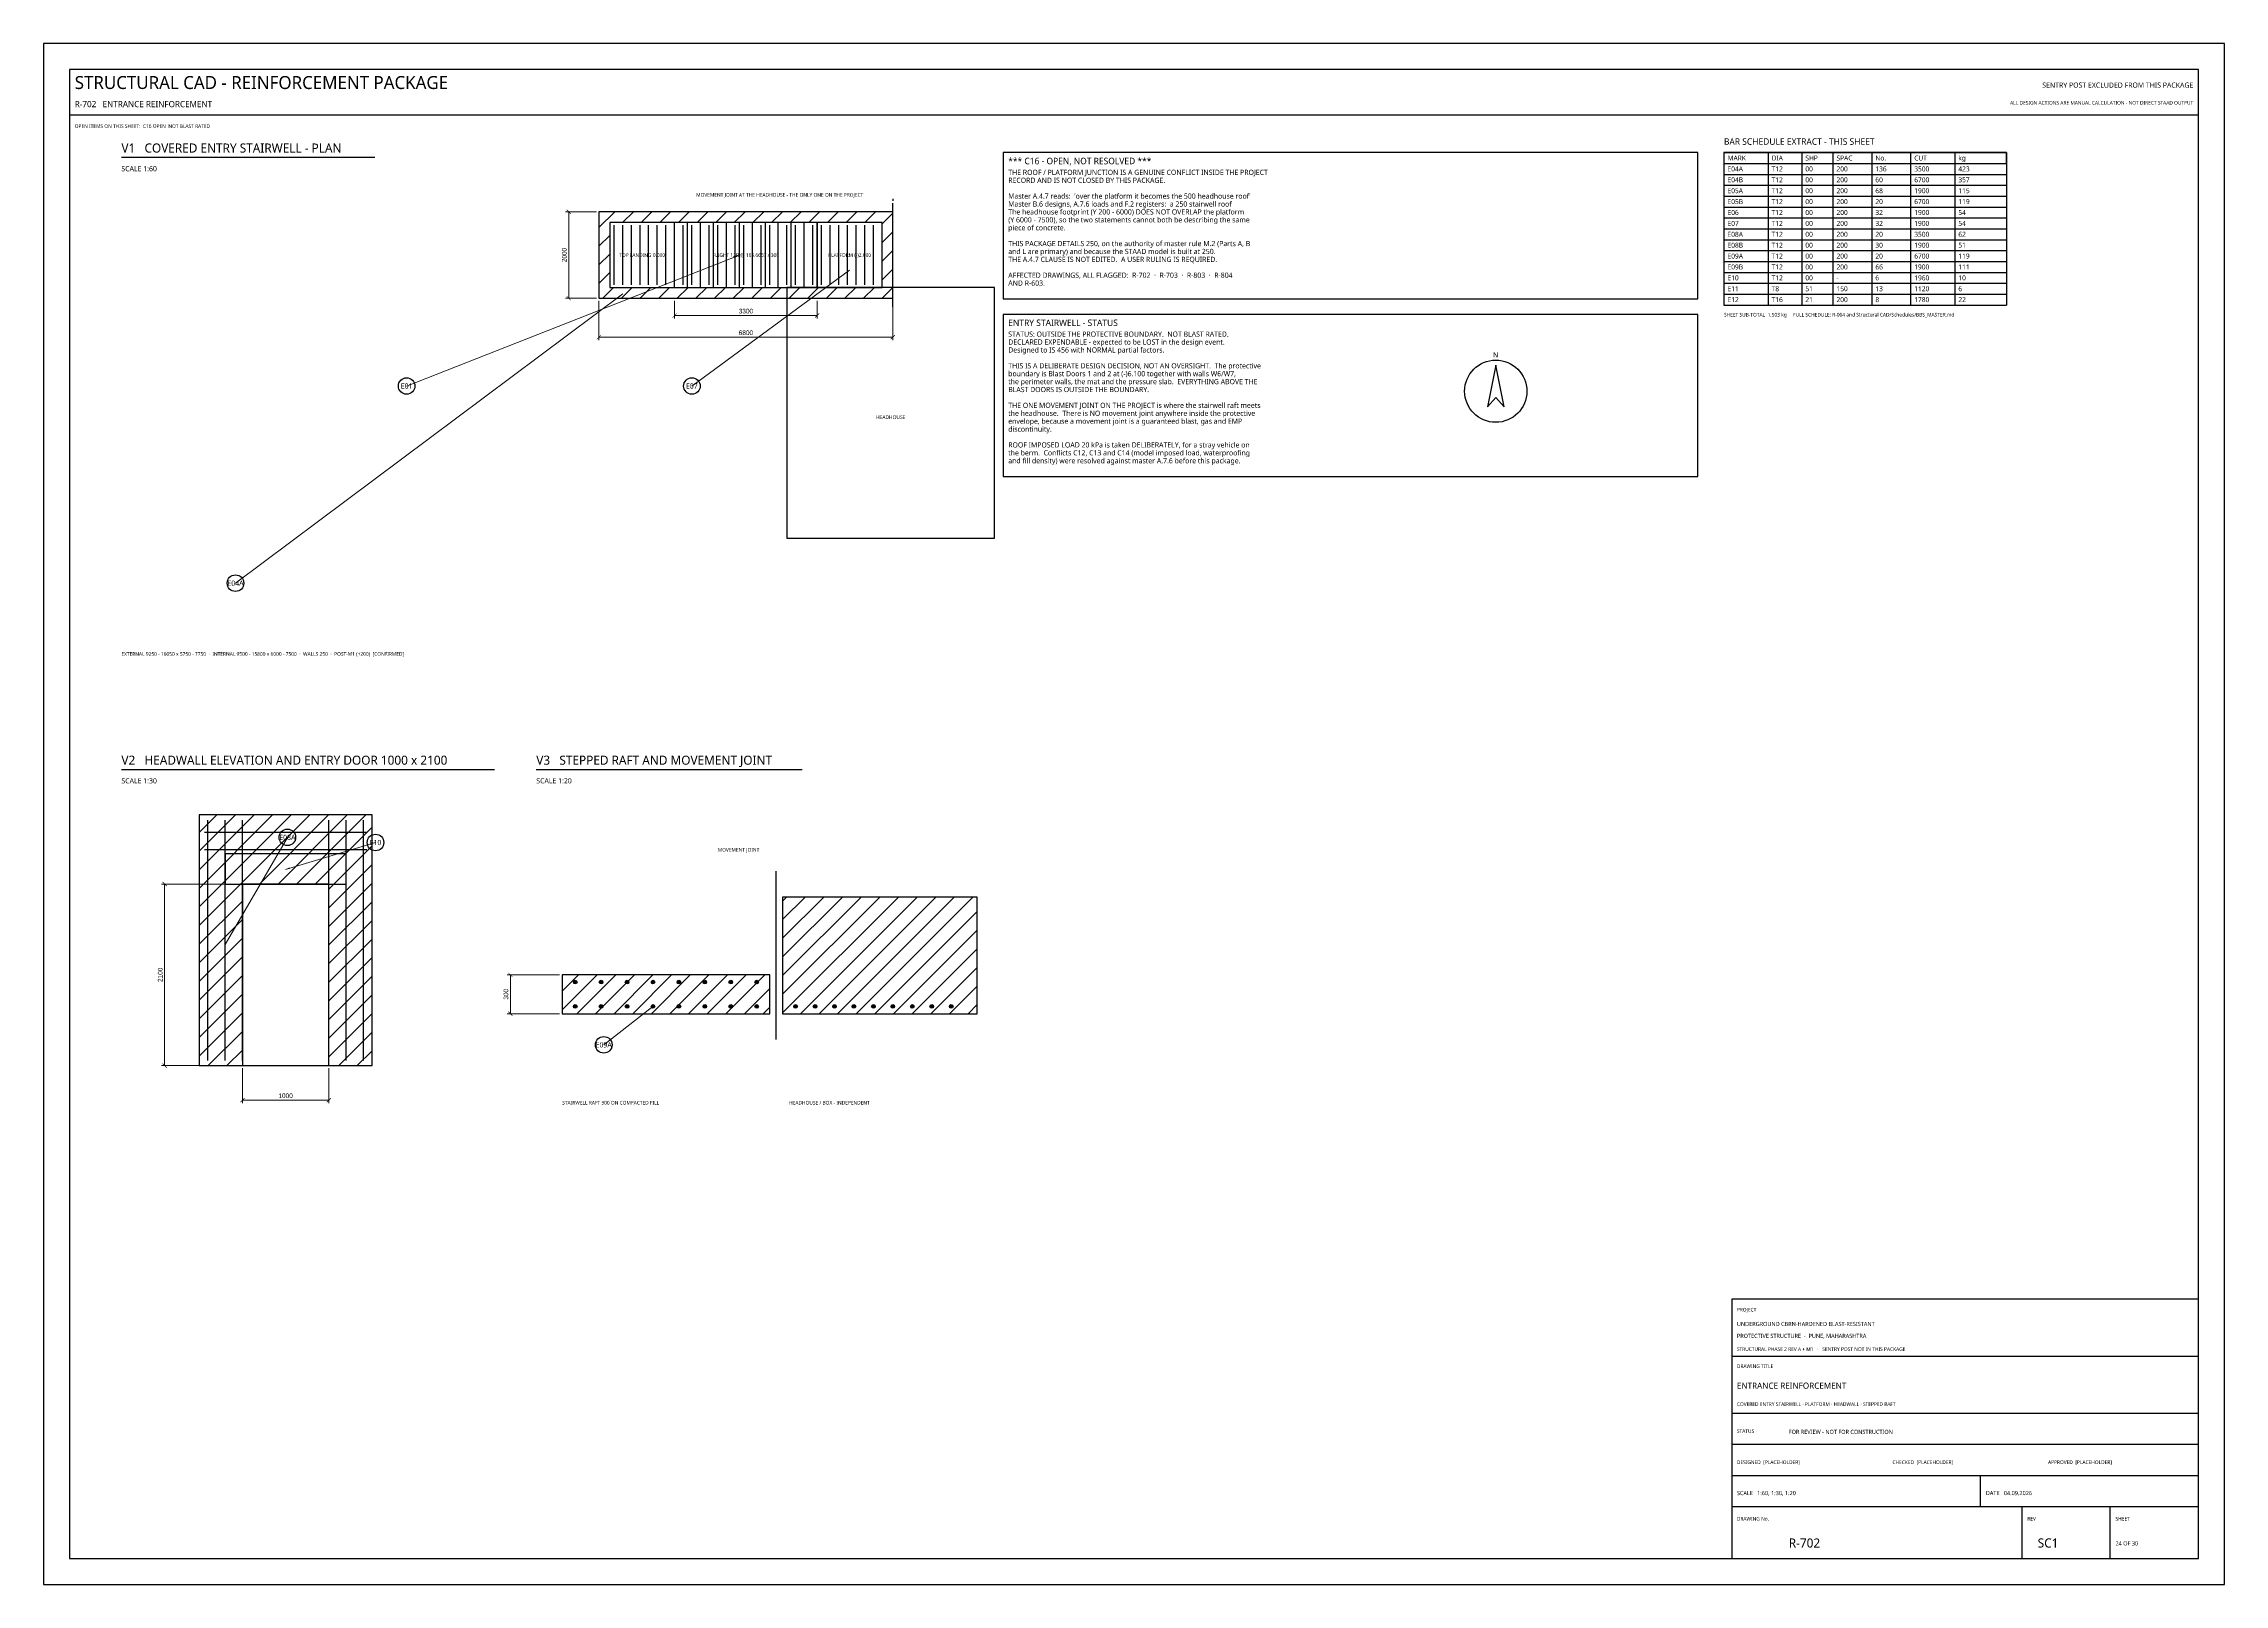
# Model space of a CAD drawing. Header units: millimetres. Extents: x 0 to 841, y 0 to 594.
import ezdxf
from ezdxf.enums import TextEntityAlignment as Align

# ---------------------------------------------------------------- set-up
doc = ezdxf.new("R2010")
doc.units = ezdxf.units.MM
for name, color, linetype in [('S-BLAST', 1, 'Continuous'), ('S-CALLOUT', 2, 'Continuous'), ('S-CONCRETE', 7, 'Continuous'), ('S-CONCRETE-THIN', 7, 'Continuous'), ('S-DIM', 4, 'Continuous'), ('S-HATCH', 8, 'Continuous'), ('S-HIDDEN', 8, 'Continuous'), ('S-NOTE', 7, 'Continuous'), ('S-REBAR-MAIN', 1, 'Continuous'), ('S-REBAR-SEC', 4, 'Continuous'), ('S-REFERENCE', 8, 'Continuous'), ('S-TABLE', 7, 'Continuous'), ('S-TEXT', 7, 'Continuous'), ('S-TITLE', 7, 'Continuous')]:
    doc.layers.add(name, color=color, linetype=linetype)
doc.styles.add('OpenSans', font='OpenSans-Regular.ttf')
doc.dimstyles.new('SC-DIM', dxfattribs={"dimtxt": 1.8, "dimasz": 1.6, "dimexe": 1.2, "dimexo": 1, "dimgap": 0.8, "dimtad": 1, "dimdec": 0, "dimblk": 'ARCHTICK', "dimcen": 2.5, "dimclrd": 4, "dimclre": 4, "dimclrt": 4, "dimazin": 3, "dimtfac": 1, "dimtmove": 0, "dimatfit": 3, "dimlwd": 13, "dimlwe": 13})

# ---------------------------------------------------------------- blocks, each defined once
blk = doc.blocks.new('_ARCHTICK')
at = {"color": 0, "linetype": 'BYBLOCK', "const_width": 0.15}
blk.add_lwpolyline([(-0.5, -0.5), (0.5, 0.5)], dxfattribs=at)
blk = doc.blocks.new('NORTH')
at = {"layer": 'S-TITLE'}
blk.add_lwpolyline([(0, 10), (-3.2, -6), (0, -2.4), (3.2, -6), (0, 10)], close=True, dxfattribs=at)
blk.add_circle((0, 0), 12, dxfattribs=at)
blk = doc.blocks.new('BARMARK')
at = {"layer": 'S-CALLOUT'}
blk.add_circle((0, 0), 3.2, dxfattribs=at)

msp = doc.modelspace()

# ---------------------------------------------------------------- hatches: boundary and pattern name
at = {"layer": 'S-HATCH'}
h = msp.add_hatch(dxfattribs=at)
h.set_pattern_fill('ANSI31', scale=1.6)
h.paths.add_polyline_path([(214.167, 495.833), (327.5, 495.833), (327.5, 529.167), (214.167, 529.167)])
h.paths.add_polyline_path([(218.333, 500), (323.333, 500), (323.333, 525), (218.333, 525)], flags=16)
h = msp.add_hatch(dxfattribs=at)
h.set_pattern_fill('ANSI31', scale=1.6)
h.paths.add_polyline_path([(60, 200), (126.667, 200), (126.667, 296.667), (60, 296.667)])
h.paths.add_polyline_path([(76.667, 200), (110, 200), (110, 270), (76.667, 270)], flags=16)
h = msp.add_hatch(dxfattribs=at)
h.set_pattern_fill('ANSI31', scale=1.6)
h.paths.add_polyline_path([(285, 220), (360, 220), (360, 265), (285, 265)])
h = msp.add_hatch(dxfattribs=at)
h.set_pattern_fill('ANSI31', scale=1.6)
h.paths.add_polyline_path([(200, 220), (280, 220), (280, 235), (200, 235)])
at = {"layer": 'S-REBAR-MAIN'}
for points in [[(205.7, 232.2), (205.647, 232.468), (205.495, 232.695), (205.268, 232.847), (205, 232.9), (204.732, 232.847), (204.505, 232.695), (204.353, 232.468), (204.3, 232.2), (204.353, 231.932), (204.505, 231.705), (204.732, 231.553), (205, 231.5), (205.268, 231.553), (205.495, 231.705), (205.647, 231.932)], [(215.7, 232.2), (215.647, 232.468), (215.495, 232.695), (215.268, 232.847), (215, 232.9), (214.732, 232.847), (214.505, 232.695), (214.353, 232.468), (214.3, 232.2), (214.353, 231.932), (214.505, 231.705), (214.732, 231.553), (215, 231.5), (215.268, 231.553), (215.495, 231.705), (215.647, 231.932)], [(225.7, 232.2), (225.647, 232.468), (225.495, 232.695), (225.268, 232.847), (225, 232.9), (224.732, 232.847), (224.505, 232.695), (224.353, 232.468), (224.3, 232.2), (224.353, 231.932), (224.505, 231.705), (224.732, 231.553), (225, 231.5), (225.268, 231.553), (225.495, 231.705), (225.647, 231.932)], [(235.7, 232.2), (235.647, 232.468), (235.495, 232.695), (235.268, 232.847), (235, 232.9), (234.732, 232.847), (234.505, 232.695), (234.353, 232.468), (234.3, 232.2), (234.353, 231.932), (234.505, 231.705), (234.732, 231.553), (235, 231.5), (235.268, 231.553), (235.495, 231.705), (235.647, 231.932)], [(245.7, 232.2), (245.647, 232.468), (245.495, 232.695), (245.268, 232.847), (245, 232.9), (244.732, 232.847), (244.505, 232.695), (244.353, 232.468), (244.3, 232.2), (244.353, 231.932), (244.505, 231.705), (244.732, 231.553), (245, 231.5), (245.268, 231.553), (245.495, 231.705), (245.647, 231.932)], [(255.7, 232.2), (255.647, 232.468), (255.495, 232.695), (255.268, 232.847), (255, 232.9), (254.732, 232.847), (254.505, 232.695), (254.353, 232.468), (254.3, 232.2), (254.353, 231.932), (254.505, 231.705), (254.732, 231.553), (255, 231.5), (255.268, 231.553), (255.495, 231.705), (255.647, 231.932)], [(265.7, 232.2), (265.647, 232.468), (265.495, 232.695), (265.268, 232.847), (265, 232.9), (264.732, 232.847), (264.505, 232.695), (264.353, 232.468), (264.3, 232.2), (264.353, 231.932), (264.505, 231.705), (264.732, 231.553), (265, 231.5), (265.268, 231.553), (265.495, 231.705), (265.647, 231.932)], [(275.7, 232.2), (275.647, 232.468), (275.495, 232.695), (275.268, 232.847), (275, 232.9), (274.732, 232.847), (274.505, 232.695), (274.353, 232.468), (274.3, 232.2), (274.353, 231.932), (274.505, 231.705), (274.732, 231.553), (275, 231.5), (275.268, 231.553), (275.495, 231.705), (275.647, 231.932)], [(205.7, 222.8), (205.647, 223.068), (205.495, 223.295), (205.268, 223.447), (205, 223.5), (204.732, 223.447), (204.505, 223.295), (204.353, 223.068), (204.3, 222.8), (204.353, 222.532), (204.505, 222.305), (204.732, 222.153), (205, 222.1), (205.268, 222.153), (205.495, 222.305), (205.647, 222.532)], [(215.7, 222.8), (215.647, 223.068), (215.495, 223.295), (215.268, 223.447), (215, 223.5), (214.732, 223.447), (214.505, 223.295), (214.353, 223.068), (214.3, 222.8), (214.353, 222.532), (214.505, 222.305), (214.732, 222.153), (215, 222.1), (215.268, 222.153), (215.495, 222.305), (215.647, 222.532)], [(225.7, 222.8), (225.647, 223.068), (225.495, 223.295), (225.268, 223.447), (225, 223.5), (224.732, 223.447), (224.505, 223.295), (224.353, 223.068), (224.3, 222.8), (224.353, 222.532), (224.505, 222.305), (224.732, 222.153), (225, 222.1), (225.268, 222.153), (225.495, 222.305), (225.647, 222.532)], [(235.7, 222.8), (235.647, 223.068), (235.495, 223.295), (235.268, 223.447), (235, 223.5), (234.732, 223.447), (234.505, 223.295), (234.353, 223.068), (234.3, 222.8), (234.353, 222.532), (234.505, 222.305), (234.732, 222.153), (235, 222.1), (235.268, 222.153), (235.495, 222.305), (235.647, 222.532)], [(245.7, 222.8), (245.647, 223.068), (245.495, 223.295), (245.268, 223.447), (245, 223.5), (244.732, 223.447), (244.505, 223.295), (244.353, 223.068), (244.3, 222.8), (244.353, 222.532), (244.505, 222.305), (244.732, 222.153), (245, 222.1), (245.268, 222.153), (245.495, 222.305), (245.647, 222.532)], [(255.7, 222.8), (255.647, 223.068), (255.495, 223.295), (255.268, 223.447), (255, 223.5), (254.732, 223.447), (254.505, 223.295), (254.353, 223.068), (254.3, 222.8), (254.353, 222.532), (254.505, 222.305), (254.732, 222.153), (255, 222.1), (255.268, 222.153), (255.495, 222.305), (255.647, 222.532)], [(265.7, 222.8), (265.647, 223.068), (265.495, 223.295), (265.268, 223.447), (265, 223.5), (264.732, 223.447), (264.505, 223.295), (264.353, 223.068), (264.3, 222.8), (264.353, 222.532), (264.505, 222.305), (264.732, 222.153), (265, 222.1), (265.268, 222.153), (265.495, 222.305), (265.647, 222.532)], [(275.7, 222.8), (275.647, 223.068), (275.495, 223.295), (275.268, 223.447), (275, 223.5), (274.732, 223.447), (274.505, 223.295), (274.353, 223.068), (274.3, 222.8), (274.353, 222.532), (274.505, 222.305), (274.732, 222.153), (275, 222.1), (275.268, 222.153), (275.495, 222.305), (275.647, 222.532)], [(290.7, 222.8), (290.647, 223.068), (290.495, 223.295), (290.268, 223.447), (290, 223.5), (289.732, 223.447), (289.505, 223.295), (289.353, 223.068), (289.3, 222.8), (289.353, 222.532), (289.505, 222.305), (289.732, 222.153), (290, 222.1), (290.268, 222.153), (290.495, 222.305), (290.647, 222.532)], [(298.2, 222.8), (298.147, 223.068), (297.995, 223.295), (297.768, 223.447), (297.5, 223.5), (297.232, 223.447), (297.005, 223.295), (296.853, 223.068), (296.8, 222.8), (296.853, 222.532), (297.005, 222.305), (297.232, 222.153), (297.5, 222.1), (297.768, 222.153), (297.995, 222.305), (298.147, 222.532)], [(305.7, 222.8), (305.647, 223.068), (305.495, 223.295), (305.268, 223.447), (305, 223.5), (304.732, 223.447), (304.505, 223.295), (304.353, 223.068), (304.3, 222.8), (304.353, 222.532), (304.505, 222.305), (304.732, 222.153), (305, 222.1), (305.268, 222.153), (305.495, 222.305), (305.647, 222.532)], [(313.2, 222.8), (313.147, 223.068), (312.995, 223.295), (312.768, 223.447), (312.5, 223.5), (312.232, 223.447), (312.005, 223.295), (311.853, 223.068), (311.8, 222.8), (311.853, 222.532), (312.005, 222.305), (312.232, 222.153), (312.5, 222.1), (312.768, 222.153), (312.995, 222.305), (313.147, 222.532)], [(320.7, 222.8), (320.647, 223.068), (320.495, 223.295), (320.268, 223.447), (320, 223.5), (319.732, 223.447), (319.505, 223.295), (319.353, 223.068), (319.3, 222.8), (319.353, 222.532), (319.505, 222.305), (319.732, 222.153), (320, 222.1), (320.268, 222.153), (320.495, 222.305), (320.647, 222.532)], [(328.2, 222.8), (328.147, 223.068), (327.995, 223.295), (327.768, 223.447), (327.5, 223.5), (327.232, 223.447), (327.005, 223.295), (326.853, 223.068), (326.8, 222.8), (326.853, 222.532), (327.005, 222.305), (327.232, 222.153), (327.5, 222.1), (327.768, 222.153), (327.995, 222.305), (328.147, 222.532)], [(335.7, 222.8), (335.647, 223.068), (335.495, 223.295), (335.268, 223.447), (335, 223.5), (334.732, 223.447), (334.505, 223.295), (334.353, 223.068), (334.3, 222.8), (334.353, 222.532), (334.505, 222.305), (334.732, 222.153), (335, 222.1), (335.268, 222.153), (335.495, 222.305), (335.647, 222.532)], [(343.2, 222.8), (343.147, 223.068), (342.995, 223.295), (342.768, 223.447), (342.5, 223.5), (342.232, 223.447), (342.005, 223.295), (341.853, 223.068), (341.8, 222.8), (341.853, 222.532), (342.005, 222.305), (342.232, 222.153), (342.5, 222.1), (342.768, 222.153), (342.995, 222.305), (343.147, 222.532)], [(350.7, 222.8), (350.647, 223.068), (350.495, 223.295), (350.268, 223.447), (350, 223.5), (349.732, 223.447), (349.505, 223.295), (349.353, 223.068), (349.3, 222.8), (349.353, 222.532), (349.505, 222.305), (349.732, 222.153), (350, 222.1), (350.268, 222.153), (350.495, 222.305), (350.647, 222.532)]]:
    msp.add_hatch(color=1, dxfattribs=at).paths.add_polyline_path(points)

# ---------------------------------------------------------------- linework, layer by layer
at = {"layer": 'S-BLAST'}
for p, q in [((327.5, 534.167), (327.5, 533.333)), ((327.5, 492.5), (327.5, 532.5)), ((282.5, 210), (282.5, 275))]:
    msp.add_line(p, q, dxfattribs=at)
at = {"layer": 'S-CONCRETE'}
for points in [[(214.167, 495.833), (327.5, 495.833), (327.5, 529.167), (214.167, 529.167)], [(218.333, 500), (323.333, 500), (323.333, 525), (218.333, 525)], [(60, 200), (126.667, 200), (126.667, 296.667), (60, 296.667)], [(76.667, 200), (110, 200), (110, 270), (76.667, 270)], [(285, 220), (360, 220), (360, 265), (285, 265)], [(200, 220), (280, 220), (280, 235), (200, 235)]]:
    msp.add_lwpolyline(points, close=True, dxfattribs=at)
at = {"layer": 'S-CONCRETE-THIN'}
for p, q in [((243.333, 500), (243.333, 525)), ((248.333, 500), (248.333, 525)), ((253.333, 500), (253.333, 525)), ((258.333, 500), (258.333, 525)), ((263.333, 500), (263.333, 525)), ((268.333, 500), (268.333, 525)), ((273.333, 500), (273.333, 525)), ((278.333, 500), (278.333, 525)), ((283.333, 500), (283.333, 525)), ((288.333, 500), (288.333, 525)), ((293.333, 500), (293.333, 525)), ((298.333, 500), (298.333, 525))]:
    msp.add_line(p, q, dxfattribs=at)
for points in [[(218.333, 500), (243.333, 500), (243.333, 525), (218.333, 525)], [(298.333, 500), (323.333, 500), (323.333, 525), (298.333, 525)]]:
    msp.add_lwpolyline(points, close=True, dxfattribs=at)
at = {"layer": 'S-HIDDEN'}
for p, q in [((286.667, 495.833), (286.667, 493.833)), ((286.667, 492.433), (286.667, 490.433))]:
    msp.add_line(p, q, dxfattribs=at)
at = {"layer": 'S-REBAR-MAIN'}
for p, q in [((220, 501), (220, 524)), ((223.333, 501), (223.333, 524)), ((226.667, 501), (226.667, 524)), ((230, 501), (230, 524)), ((233.333, 501), (233.333, 524)), ((236.667, 501), (236.667, 524)), ((240, 501), (240, 524)), ((243.333, 501), (243.333, 524)), ((246.667, 501), (246.667, 524)), ((250, 501), (250, 524)), ((253.333, 501), (253.333, 524)), ((256.667, 501), (256.667, 524)), ((260, 501), (260, 524)), ((263.333, 501), (263.333, 524)), ((266.667, 501), (266.667, 524)), ((270, 501), (270, 524)), ((273.333, 501), (273.333, 524)), ((276.667, 501), (276.667, 524)), ((280, 501), (280, 524)), ((283.333, 501), (283.333, 524)), ((286.667, 501), (286.667, 524)), ((290, 501), (290, 524)), ((293.333, 501), (293.333, 524)), ((296.667, 501), (296.667, 524)), ((300, 501), (300, 524)), ((303.333, 501), (303.333, 524)), ((306.667, 501), (306.667, 524)), ((310, 501), (310, 524)), ((313.333, 501), (313.333, 524)), ((316.667, 501), (316.667, 524)), ((320, 501), (320, 524)), ((63.333, 202), (63.333, 294.667)), ((70, 202), (70, 294.667)), ((76.667, 202), (76.667, 294.667)), ((110, 202), (110, 294.667)), ((116.667, 202), (116.667, 294.667)), ((123.333, 202), (123.333, 294.667)), ((62, 290), (124.667, 290)), ((62, 283.333), (124.667, 283.333))]:
    msp.add_line(p, q, dxfattribs=at)
for centre in [(205, 232.2), (215, 232.2), (225, 232.2), (235, 232.2), (245, 232.2), (255, 232.2), (265, 232.2), (275, 232.2), (205, 222.8), (215, 222.8), (225, 222.8), (235, 222.8), (245, 222.8), (255, 222.8), (265, 222.8), (275, 222.8), (290, 222.8), (297.5, 222.8), (305, 222.8), (312.5, 222.8), (320, 222.8), (327.5, 222.8), (335, 222.8), (342.5, 222.8), (350, 222.8)]:
    msp.add_circle(centre, 0.7, dxfattribs=at)
at = {"layer": 'S-REBAR-SEC'}
msp.add_lwpolyline([(70, 270), (116.667, 270), (116.667, 281.667), (70, 281.667)], close=True, dxfattribs=at)
at = {"layer": 'S-REFERENCE'}
msp.add_lwpolyline([(286.667, 403.333), (366.667, 403.333), (366.667, 500), (286.667, 500)], close=True, dxfattribs=at)
at = {"layer": 'S-TABLE'}
for p, q in [((648, 552), (757, 552)), ((648, 552), (648, 493.2)), ((665, 552), (665, 493.2)), ((678, 552), (678, 493.2)), ((690, 552), (690, 493.2)), ((705, 552), (705, 493.2)), ((720, 552), (720, 493.2)), ((737, 552), (737, 493.2)), ((757, 552), (757, 493.2)), ((648, 543.6), (757, 543.6)), ((648, 539.4), (757, 539.4)), ((648, 535.2), (757, 535.2)), ((648, 531), (757, 531)), ((648, 526.8), (757, 526.8)), ((648, 522.6), (757, 522.6)), ((648, 518.4), (757, 518.4)), ((648, 514.2), (757, 514.2)), ((648, 510), (757, 510)), ((648, 505.8), (757, 505.8)), ((648, 501.6), (757, 501.6)), ((648, 497.4), (757, 497.4)), ((648, 493.2), (757, 493.2))]:
    msp.add_line(p, q, dxfattribs=at)
msp.add_lwpolyline([(648, 547.8), (757, 547.8), (757, 552), (648, 552)], close=True, dxfattribs=at)
at = {"layer": 'S-TITLE'}
for p, q in [((10, 566.5), (831, 566.5)), ((30, 550.2), (127.688, 550.2)), ((30, 314.2), (173.903, 314.2)), ((190, 314.2), (292.517, 314.2)), ((651, 88), (831, 88)), ((651, 66), (831, 66)), ((651, 54), (831, 54)), ((651, 42), (831, 42)), ((747, 30), (747, 42)), ((651, 30), (831, 30)), ((763, 10), (763, 30)), ((797, 10), (797, 30))]:
    msp.add_line(p, q, dxfattribs=at)
for points in [[(0, 0), (841, 0), (841, 594), (0, 594)], [(10, 10), (831, 10), (831, 584), (10, 584)], [(370, 495.625), (638, 495.625), (638, 552), (370, 552)], [(370, 427.15), (638, 427.15), (638, 489.625), (370, 489.625)], [(651, 10), (831, 10), (831, 110), (651, 110)]]:
    msp.add_lwpolyline(points, close=True, dxfattribs=at)

# ---------------------------------------------------------------- block references
at = {"layer": 'S-CALLOUT'}
for p in [(140, 462), (250, 462), (74, 386), (94, 288), (128, 286), (216, 208)]:
    msp.add_blockref('BARMARK', p, dxfattribs=at)
at = {"layer": 'S-TITLE'}
msp.add_blockref('NORTH', (560, 460), dxfattribs=at)

# ---------------------------------------------------------------- texts
at = {"layer": 'S-BLAST', "style": 'OpenSans'}
for s, height, p in [('ALL DESIGN ACTIONS ARE MANUAL CALCULATION - NOT DIRECT STAAD OUTPUT', 1.4, (829, 570.5)), ('SENTRY POST EXCLUDED FROM THIS PACKAGE', 2, (829, 577))]:
    msp.add_text(s, height=height, dxfattribs=at).set_placement(p, align=Align.RIGHT)
for s, height, p in [('OPEN ITEMS ON THIS SHEET:  C16 OPEN  NOT BLAST RATED', 1.4, (12, 561.5)), ('MOVEMENT JOINT AT THE HEADHOUSE - THE ONLY ONE ON THE PROJECT', 1.4, (251.667, 535)), ('MOVEMENT JOINT', 1.4, (260, 282.5)), ('FOR REVIEW - NOT FOR CONSTRUCTION', 1.6, (673, 58))]:
    msp.add_text(s, height=height, dxfattribs=at).set_placement(p)
at = {"layer": 'S-CALLOUT', "style": 'OpenSans'}
for s, p in [('E01', (140, 462)), ('E07', (250, 462)), ('E04A', (74, 386)), ('E08A', (94, 288)), ('E10', (128, 286)), ('E09A', (216, 208))]:
    msp.add_text(s, height=2, dxfattribs=at).set_placement(p, align=Align.MIDDLE_CENTER)
at = {"layer": 'S-NOTE', "style": 'OpenSans'}
for s, p in [('THE ROOF / PLATFORM JUNCTION IS A GENUINE CONFLICT INSIDE THE PROJECT', (372, 543.375)), ('RECORD AND IS NOT CLOSED BY THIS PACKAGE.', (372, 540.325)), ('The headhouse footprint (Y 200 - 6000) DOES NOT OVERLAP the platform', (372, 528.125)), ("Master A.4.7 reads:  'over the platform it becomes the 500 headhouse roof'", (372, 534.225)), ('Master B.6 designs, A.7.6 loads and F.2 registers:  a 250 stairwell roof', (372, 531.175)), ('(Y 6000 - 7500), so the two statements cannot both be describing the same', (372, 525.075)), ('piece of concrete.', (372, 522.025)), ('THIS PACKAGE DETAILS 250, on the authority of master rule M.2 (Parts A, B', (372, 515.925)), ('and L are primary) and because the STAAD model is built at 250.', (372, 512.875)), ('AFFECTED DRAWINGS, ALL FLAGGED:  R-702  ·  R-703  ·  R-803  ·  R-804', (372, 503.725)), ('THE A.4.7 CLAUSE IS NOT EDITED.  A USER RULING IS REQUIRED.', (372, 509.825)), ('AND R-603.', (372, 500.675)), ('STATUS: OUTSIDE THE PROTECTIVE BOUNDARY.  NOT BLAST RATED.', (372, 481)), ('DECLARED EXPENDABLE - expected to be LOST in the design event.', (372, 477.95)), ('Designed to IS 456 with NORMAL partial factors.', (372, 474.9)), ('THIS IS A DELIBERATE DESIGN DECISION, NOT AN OVERSIGHT.  The protective', (372, 468.8)), ('the perimeter walls, the mat and the pressure slab.  EVERYTHING ABOVE THE', (372, 462.7)), ('boundary is Blast Doors 1 and 2 at (-)6.100 together with walls W6/W7,', (372, 465.75)), ('THE ONE MOVEMENT JOINT ON THE PROJECT is where the stairwell raft meets', (372, 453.55)), ('BLAST DOORS IS OUTSIDE THE BOUNDARY.', (372, 459.65)), ('the headhouse.  There is NO movement joint anywhere inside the protective', (372, 450.5)), ('envelope, because a movement joint is a guaranteed blast, gas and EMP', (372, 447.45)), ('discontinuity.', (372, 444.4)), ('the berm.  Conflicts C12, C13 and C14 (model imposed load, waterproofing', (372, 435.25)), ('ROOF IMPOSED LOAD 20 kPa is taken DELIBERATELY, for a stray vehicle on', (372, 438.3)), ('and fill density) were resolved against master A.7.6 before this package.', (372, 432.2))]:
    msp.add_text(s, height=2, dxfattribs=at).set_placement(p)
at = {"layer": 'S-REFERENCE', "style": 'OpenSans'}
msp.add_text('HEADHOUSE', height=1.4, dxfattribs=at).set_placement((326.667, 450), align=Align.MIDDLE_CENTER)
at = {"layer": 'S-TABLE', "style": 'OpenSans'}
for s, height, p in [('MARK', 1.9091, (649.4, 548.945)), ('E04A', 1.9091, (649.4, 544.745)), ('T12', 1.9091, (666.4, 544.745)), ('DIA', 1.9091, (666.4, 548.945)), ('00', 1.9091, (679.4, 544.745)), ('SHP', 1.9091, (679.4, 548.945)), ('200', 1.9091, (691.4, 544.745)), ('SPAC', 1.9091, (691.4, 548.945)), ('136', 1.9091, (706.4, 544.745)), ('No.', 1.9091, (706.4, 548.945)), ('3500', 1.9091, (721.4, 544.745)), ('CUT', 1.9091, (721.4, 548.945)), ('423', 1.9091, (738.4, 544.745)), ('kg', 1.9091, (738.4, 548.945)), ('E04B', 1.9091, (649.4, 540.545)), ('E05A', 1.9091, (649.4, 536.345)), ('T12', 1.9091, (666.4, 540.545)), ('T12', 1.9091, (666.4, 536.345)), ('00', 1.9091, (679.4, 540.545)), ('00', 1.9091, (679.4, 536.345)), ('200', 1.9091, (691.4, 540.545)), ('200', 1.9091, (691.4, 536.345)), ('60', 1.9091, (706.4, 540.545)), ('68', 1.9091, (706.4, 536.345)), ('6700', 1.9091, (721.4, 540.545)), ('1900', 1.9091, (721.4, 536.345)), ('357', 1.9091, (738.4, 540.545)), ('115', 1.9091, (738.4, 536.345)), ('E05B', 1.9091, (649.4, 532.145)), ('E06', 1.9091, (649.4, 527.945)), ('T12', 1.9091, (666.4, 532.145)), ('T12', 1.9091, (666.4, 527.945)), ('00', 1.9091, (679.4, 532.145)), ('00', 1.9091, (679.4, 527.945)), ('200', 1.9091, (691.4, 532.145)), ('200', 1.9091, (691.4, 527.945)), ('32', 1.9091, (706.4, 527.945)), ('20', 1.9091, (706.4, 532.145)), ('6700', 1.9091, (721.4, 532.145)), ('1900', 1.9091, (721.4, 527.945)), ('54', 1.9091, (738.4, 527.945)), ('119', 1.9091, (738.4, 532.145)), ('E07', 1.9091, (649.4, 523.745)), ('E08A', 1.9091, (649.4, 519.545)), ('T12', 1.9091, (666.4, 523.745)), ('T12', 1.9091, (666.4, 519.545)), ('00', 1.9091, (679.4, 523.745)), ('00', 1.9091, (679.4, 519.545)), ('200', 1.9091, (691.4, 523.745)), ('200', 1.9091, (691.4, 519.545)), ('32', 1.9091, (706.4, 523.745)), ('20', 1.9091, (706.4, 519.545)), ('3500', 1.9091, (721.4, 519.545)), ('1900', 1.9091, (721.4, 523.745)), ('62', 1.9091, (738.4, 519.545)), ('54', 1.9091, (738.4, 523.745)), ('E08B', 1.9091, (649.4, 515.345)), ('E09A', 1.9091, (649.4, 511.145)), ('T12', 1.9091, (666.4, 515.345)), ('T12', 1.9091, (666.4, 511.145)), ('00', 1.9091, (679.4, 515.345)), ('00', 1.9091, (679.4, 511.145)), ('200', 1.9091, (691.4, 515.345)), ('200', 1.9091, (691.4, 511.145)), ('30', 1.9091, (706.4, 515.345)), ('20', 1.9091, (706.4, 511.145)), ('6700', 1.9091, (721.4, 511.145)), ('1900', 1.9091, (721.4, 515.345)), ('51', 1.9091, (738.4, 515.345)), ('119', 1.9091, (738.4, 511.145)), ('E09B', 1.9091, (649.4, 506.945)), ('E10', 1.9091, (649.4, 502.745)), ('T12', 1.9091, (666.4, 506.945)), ('T12', 1.9091, (666.4, 502.745)), ('00', 1.9091, (679.4, 506.945)), ('00', 1.9091, (679.4, 502.745)), ('200', 1.9091, (691.4, 506.945)), ('66', 1.9091, (706.4, 506.945)), ('6', 1.909, (706.4, 502.745)), ('1900', 1.9091, (721.4, 506.945)), ('1960', 1.9091, (721.4, 502.745)), ('111', 1.9091, (738.4, 506.945)), ('10', 1.9091, (738.4, 502.745)), ('E11', 1.9091, (649.4, 498.545)), ('E12', 1.9091, (649.4, 494.345)), ('T8', 1.9091, (666.4, 498.545)), ('T16', 1.9091, (666.4, 494.345)), ('21', 1.9091, (679.4, 494.345)), ('51', 1.9091, (679.4, 498.545)), ('-', 1.909, (691.4, 502.745)), ('200', 1.9091, (691.4, 494.345)), ('150', 1.9091, (691.4, 498.545)), ('8', 1.909, (706.4, 494.345)), ('13', 1.9091, (706.4, 498.545)), ('1120', 1.9091, (721.4, 498.545)), ('1780', 1.9091, (721.4, 494.345)), ('22', 1.9091, (738.4, 494.345)), ('6', 1.909, (738.4, 498.545)), ('SHEET SUB-TOTAL  1,503 kg     FULL SCHEDULE: R-004 and Structural CAD/Schedules/BBS_MASTER.md', 1.4, (648, 488.8))]:
    msp.add_text(s, height=height, dxfattribs=at).set_placement(p)
at = {"layer": 'S-TEXT', "style": 'OpenSans'}
for s, height, p in [('SCALE 1:60', 2, (30, 544.8)), ('EXTERNAL 9250 - 16050 x 5750 - 7750  ·  INTERNAL 9500 - 15800 x 6000 - 7500  ·  WALLS 250  ·  POST-M1 (+200)  [CONFIRMED]', 1.4, (30, 358)), ('SCALE 1:30', 2, (30, 308.8)), ('SCALE 1:20', 2, (190, 308.8)), ('STAIRWELL RAFT 300 ON COMPACTED FILL', 1.4, (200, 185)), ('HEADHOUSE / BOX - INDEPENDENT', 1.4, (287.5, 185))]:
    msp.add_text(s, height=height, dxfattribs=at).set_placement(p)
for s, p in [('TOP LANDING 0.000', (230.833, 512.5)), ('FLIGHT 12R @ 166.6667 / 300', (270.833, 512.5)), ('PLATFORM (-)2.000', (310.833, 512.5))]:
    msp.add_text(s, height=1.4, dxfattribs=at).set_placement(p, align=Align.MIDDLE_CENTER)
at = {"layer": 'S-TITLE', "style": 'OpenSans'}
for s, height, p in [('STRUCTURAL CAD - REINFORCEMENT PACKAGE', 5, (12, 576.5)), ('R-702   ENTRANCE REINFORCEMENT', 2.4, (12, 569.5)), ('V1   COVERED ENTRY STAIRWELL - PLAN', 3.5, (30, 552)), ('BAR SCHEDULE EXTRACT - THIS SHEET', 2.5, (648, 555)), ('*** C16 - OPEN, NOT RESOLVED ***', 2.5, (372, 547.5)), ('ENTRY STAIRWELL - STATUS', 2.5, (372, 485.125)), ('V2   HEADWALL ELEVATION AND ENTRY DOOR 1000 x 2100', 3.5, (30, 316)), ('V3   STEPPED RAFT AND MOVEMENT JOINT', 3.5, (190, 316)), ('PROJECT', 1.4, (653, 105.2)), ('UNDERGROUND CBRN-HARDENED BLAST-RESISTANT', 1.6, (653, 99.6)), ('PROTECTIVE STRUCTURE  -  PUNE, MAHARASHTRA', 1.6, (653, 95)), ('STRUCTURAL PHASE 2 REV A + M1   ·   SENTRY POST NOT IN THIS PACKAGE', 1.4, (653, 90)), ('DRAWING TITLE', 1.4, (653, 83.4)), ('ENTRANCE REINFORCEMENT', 2.4, (653, 75.4)), ('COVERED ENTRY STAIRWELL · PLATFORM · HEADWALL · STEPPED RAFT', 1.4, (653, 68.8)), ('STATUS', 1.4, (653, 58.4)), ('DESIGNED  [PLACEHOLDER]', 1.4, (653, 46.4)), ('CHECKED  [PLACEHOLDER]', 1.4, (713, 46.4)), ('APPROVED  [PLACEHOLDER]', 1.4, (773, 46.4)), ('SCALE   1:60, 1:30, 1:20', 1.6, (653, 34.4)), ('DATE   04.09.2026', 1.6, (749, 34.4)), ('DRAWING No.', 1.4, (653, 24.6)), ('REV', 1.4, (765, 24.6)), ('SHEET', 1.4, (799, 24.6)), ('R-702', 3.5, (673, 14.2)), ('SC1', 3.5, (769, 14.2)), ('24 OF 30', 1.6, (799, 15))]:
    msp.add_text(s, height=height, dxfattribs=at).set_placement(p)
msp.add_text('N', height=2, dxfattribs=at).set_placement((560, 474), align=Align.MIDDLE_CENTER)

# ---------------------------------------------------------------- dimensions: what is measured, and where the dimension line sits
at = {"layer": 'S-DIM'}
for base, p1, p2, override in [((202.5, 495.833), (214.167, 495.833), (214.167, 529.167), {"dimlfac": 60}), ((46.667, 200), (76.667, 200), (76.667, 270), {"dimlfac": 30}), ((180, 220), (200, 220), (200, 235), {"dimlfac": 20})]:
    msp.add_linear_dim(base=base, p1=p1, p2=p2, angle=90, dimstyle='SC-DIM', override=override, dxfattribs=at).render()
for base, p1, p2, override in [((214.167, 480.833), (214.167, 495.833), (327.5, 495.833), {"dimlfac": 60}), ((243.333, 489.167), (243.333, 495.833), (298.333, 495.833), {"dimlfac": 60}), ((76.667, 186.667), (76.667, 200), (110, 200), {"dimlfac": 30})]:
    msp.add_linear_dim(base=base, p1=p1, p2=p2, dimstyle='SC-DIM', override=override, dxfattribs=at).render()

# ---------------------------------------------------------------- leaders
at = {"layer": 'S-CALLOUT'}
for points in [[(268.333, 512.5), (140, 462)], [(310.833, 506.667), (250, 462)], [(223.333, 497.5), (74, 386)], [(70, 246.667), (94, 288)], [(93.333, 275.667), (128, 286)], [(235, 222.8), (216, 208)]]:
    msp.add_leader(points, dimstyle='SC-DIM', dxfattribs=at)

doc.saveas('drawing.dxf')
